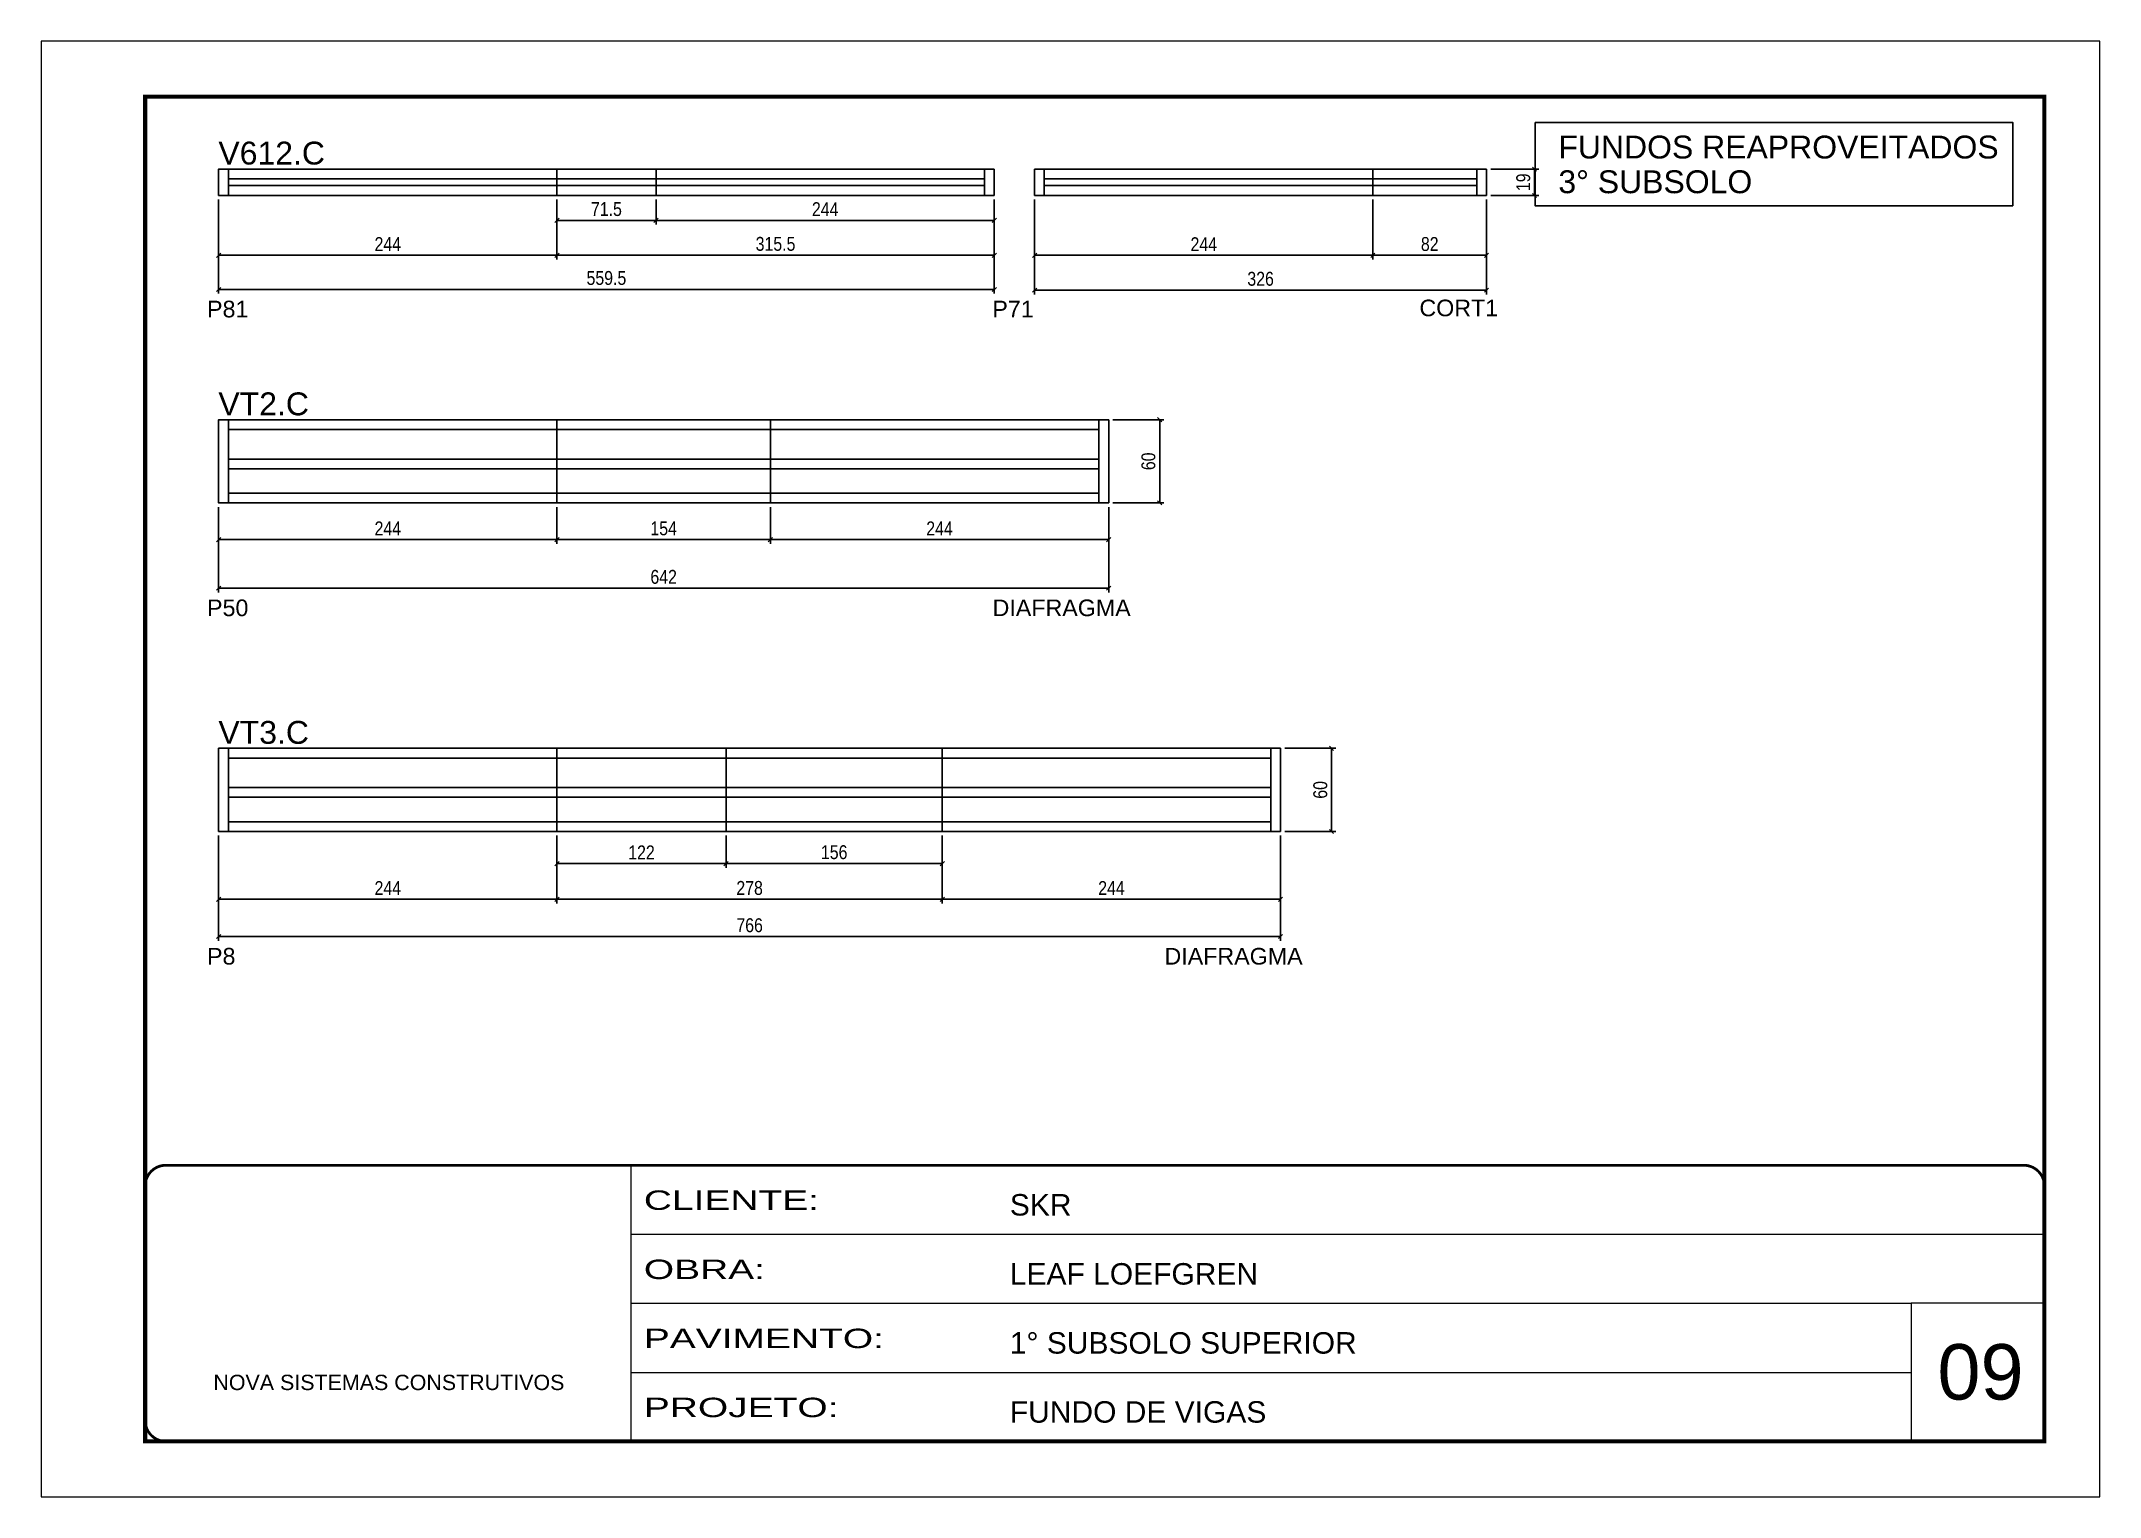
# Model space of a CAD drawing. Extents: x 1959 to 8212, y 239 to 4735.
# Drawn here: x 1959 to 3444, y 1388 to 2438 of the extents above; entities that cross this region are included whole.
import ezdxf

# ---------------------------------------------------------------- set-up
doc = ezdxf.new("R2010")
doc.units = 0
doc.linetypes.add('CONTINUO', pattern=[0])
doc.linetypes.add('DASHED', pattern=[0.75, 0.5, -0.25])
for name, color, linetype in [('5', 5, 'Continuous'), ('COTA', 241, 'Continuous'), ('NOMENCLATURA', 7, 'Continuous'), ('Painéis', 200, 'Continuous'), ('SARR_2.2x7', 40, 'Continuous')]:
    doc.layers.add(name, color=color, linetype=linetype)
for name, color, linetype, lineweight in [('CARIMBO', 255, 'Continuous', 9), ('Folhas', 255, 'Continuous', 9), ('SARRAFO DE PRESSAO', 251, 'DASHED', 9)]:
    doc.layers.add(name, color=color, linetype=linetype, lineweight=lineweight)
doc.styles.add('ARIAL', font='arial.ttf')
doc.styles.add('COTA TECNICA', font='techl___.ttf', dxfattribs={"height": 10})
doc.styles.add('COTA TECNICA-50', font='techl___.ttf', dxfattribs={"height": 10})
doc.styles.get("Standard").update_dxf_attribs({"font": 'arial.ttf'})
doc.styles.add('Tecnologia', font='')
doc.styles.get('Tecnologia').set_extended_font_data('Forgotten Futurist')
doc.dimstyles.new('COTA PAINEL-50', dxfattribs={"dimtxt": 10, "dimasz": 3, "dimexe": 3, "dimexo": 3, "dimgap": 3, "dimtad": 1, "dimdec": 1, "dimzin": 12, "dimdsep": 46, "dimtxsty": 'COTA TECNICA-50', "dimblk1": 'OBLIQUE', "dimblk2": 'OBLIQUE', "dimsah": 1, "dimcen": 0.9, "dimclrd": 4, "dimclre": 4, "dimclrt": 240, "dimadec": 1, "dimazin": 3, "dimtfac": 1, "dimtdec": 1, "dimtmove": 0, "dimatfit": 3, "dimfxl": 1, "dimtolj": 1, "dimtzin": 12, "dimarcsym": 0})
doc.dimstyles.new('PAINEL', dxfattribs={"dimtxt": 10, "dimasz": 3, "dimexe": 3, "dimexo": 3, "dimgap": 3, "dimtad": 1, "dimdec": 1, "dimzin": 12, "dimdsep": 46, "dimtxsty": 'COTA TECNICA', "dimblk1": 'OBLIQUE', "dimblk2": 'OBLIQUE', "dimsah": 1, "dimcen": 0.9, "dimclrd": 4, "dimclre": 4, "dimclrt": 240, "dimadec": 1, "dimazin": 3, "dimtfac": 1, "dimtdec": 1, "dimtmove": 0, "dimatfit": 3, "dimfxl": 1, "dimtolj": 1, "dimtzin": 12, "dimarcsym": 0})

msp = doc.modelspace()

# ---------------------------------------------------------------- texts
at = {"layer": '5', "linetype": 'Continuous'}
for s, p in [('P81', (2078.42, 2238.85)), ('P71', (2644.89, 2238.85)), ('CORT1', (2952.96, 2239.64)), ('P50', (2078.42, 2023.32)), ('DIAFRAGMA', (2645.06, 2023.32)), ('P8', (2078.42, 1772.01)), ('DIAFRAGMA', (2769.06, 1772.01))]:
    msp.add_text(s, height=12, rotation=359.99996, dxfattribs=at).set_placement(p)
at = {"layer": 'CARIMBO', "style": 'ARIAL'}
msp.add_text('09', height=40, dxfattribs=at).set_placement((3326.63, 1458.21))
at = {"layer": 'NOMENCLATURA', "linetype": 'Continuous'}
for s, p in [('V612.C', (2086.6, 2349.09)), ('FUNDOS REAPROVEITADOS', (3053.19, 2353.44)), ('3° SUBSOLO', (3053.19, 2328.41)), ('VT2.C', (2086.6, 2168.21)), ('VT3.C', (2086.6, 1931.23))]:
    msp.add_text(s, height=16.5, dxfattribs=at).set_placement(p)

# ---------------------------------------------------------------- blocks, each defined once
blk = doc.blocks.new('9999999999')
at = {"color": 30, "linetype": 'CONTINUO'}
for p, q in [((98564.6, 34230.2), (98564.6, 34429.4)), ((98564.6, 34379.6), (99584, 34379.6)), ((98564.6, 34329.8), (99488, 34329.8)), ((99584, 34329.8), (99488, 34329.8)), ((99488, 34329.8), (99488, 34230.2)), ((98564.6, 34280), (99488, 34280))]:
    blk.add_line(p, q, dxfattribs=at)
at = {"color": 30, "linetype": 'CONTINUO', "const_width": 2}
blk.add_lwpolyline([(99584, 34230.2), (99584, 34414.4, 0.414214), (99569, 34429.4), (98229, 34429.4, 0.414214), (98214, 34414.4), (98214, 34245.2, 0.414214), (98229, 34230.2), (99584, 34230.2)], format="xyb", dxfattribs=at)
at = {"layer": 'Folhas'}
blk.add_lwpolyline([(98139, 34190.2), (99624, 34190.2), (99624, 35240.2), (98139, 35240.2)], close=True, dxfattribs=at)
at = {"layer": 'Folhas', "color": 30, "const_width": 3}
blk.add_lwpolyline([(98214, 34230.2), (99584, 34230.2), (99584, 35200.2), (98214, 35200.2)], close=True, dxfattribs=at)
at = {"color": 7, "linetype": 'Continuous', "ltscale": 5, "style": 'ARIAL'}
for s, height, p in [('SKR', 15.48, (98837.7, 34393.1)), ('LEAF LOEFGREN', 15.483, (98837.7, 34343.3)), ('1° SUBSOLO SUPERIOR', 15.483, (98837.7, 34293.5)), ('NOVA SISTEMAS CONSTRUTIVOS', 11.059, (98263.2, 34267.2)), ('FUNDO DE VIGAS', 15.483, (98837.7, 34243.7))]:
    blk.add_text(s, height=height, dxfattribs=at).set_placement(p)
at = {"layer": 'Folhas', "color": 7, "style": 'Tecnologia', "width": 1.5}
for s, p in [('CLIENTE:', (98573.7, 34397.2)), ('OBRA:', (98573.7, 34347.3)), ('PAVIMENTO:', (98573.7, 34297.5)), ('PROJETO:', (98573.7, 34247.7))]:
    blk.add_text(s, height=14, dxfattribs=at).set_placement(p)
blk = doc.blocks.new('_Oblique')
at = {"color": 0, "linetype": 'ByBlock', "lineweight": -2}
blk.add_line((-0.5, -0.5), (0.5, 0.5), dxfattribs=at)
blk = doc.blocks.new('*D328')
at = {"layer": 'COTA', "color": 4, "linetype": 'ByBlock', "lineweight": -2, "transparency": 16777216}
for p, q in [((2086.8, 2323.8), (2086.8, 2280.6)), ((2330.8, 2323.8), (2330.8, 2280.6)), ((2086.8, 2283.6), (2330.8, 2283.6))]:
    blk.add_line(p, q, dxfattribs=at)
at = {"layer": 'Defpoints', "color": 0, "linetype": 'ByBlock', "transparency": 16777216}
for p in [(2086.8, 2326.8), (2330.8, 2326.8), (2330.8, 2283.6)]:
    blk.add_point(p, dxfattribs=at)
at = {"layer": 'COTA', "color": 4, "linetype": 'ByBlock', "lineweight": -2, "transparency": 16777216, "xscale": 3, "yscale": 3, "zscale": 3, "rotation": 180}
blk.add_blockref('_Oblique', (2086.8, 2283.6), dxfattribs=at)
at = {"layer": 'COTA', "color": 4, "linetype": 'ByBlock', "lineweight": -2, "transparency": 16777216, "xscale": 3, "yscale": 3, "zscale": 3}
blk.add_blockref('_Oblique', (2330.8, 2283.6), dxfattribs=at)
at = {"layer": 'COTA', "color": 240, "linetype": 'ByBlock', "transparency": 16777216, "insert": (2208.8, 2291.7), "char_height": 10, "attachment_point": 5, "style": 'COTA TECNICA-50'}
blk.add_mtext('\\A1;244', dxfattribs=at)
blk = doc.blocks.new('*D329')
at = {"layer": 'COTA', "color": 4, "linetype": 'ByBlock', "lineweight": -2, "transparency": 16777216}
for p, q in [((2330.8, 2323.8), (2330.8, 2280.6)), ((2646.3, 2323.8), (2646.3, 2280.6)), ((2330.8, 2283.6), (2646.3, 2283.6))]:
    blk.add_line(p, q, dxfattribs=at)
at = {"layer": 'Defpoints', "color": 0, "linetype": 'ByBlock', "transparency": 16777216}
for p in [(2330.8, 2326.8), (2646.3, 2326.8), (2646.3, 2283.6)]:
    blk.add_point(p, dxfattribs=at)
at = {"layer": 'COTA', "color": 4, "linetype": 'ByBlock', "lineweight": -2, "transparency": 16777216, "xscale": 3, "yscale": 3, "zscale": 3, "rotation": 180}
blk.add_blockref('_Oblique', (2330.8, 2283.6), dxfattribs=at)
at = {"layer": 'COTA', "color": 4, "linetype": 'ByBlock', "lineweight": -2, "transparency": 16777216, "xscale": 3, "yscale": 3, "zscale": 3}
blk.add_blockref('_Oblique', (2646.3, 2283.6), dxfattribs=at)
at = {"layer": 'COTA', "color": 240, "linetype": 'ByBlock', "transparency": 16777216, "insert": (2488.5, 2291.8), "char_height": 10, "attachment_point": 5, "style": 'COTA TECNICA-50'}
blk.add_mtext('\\A1;315.5', dxfattribs=at)
blk = doc.blocks.new('*D330')
at = {"layer": 'COTA', "color": 4, "lineweight": -2, "transparency": 16777216}
for p, q in [((2086.8, 2323.8), (2086.8, 2256)), ((2646.3, 2323.8), (2646.3, 2256)), ((2086.8, 2259), (2646.3, 2259))]:
    blk.add_line(p, q, dxfattribs=at)
at = {"layer": 'Defpoints', "color": 0, "transparency": 16777216}
for p in [(2086.8, 2326.8), (2646.3, 2326.8), (2646.3, 2259)]:
    blk.add_point(p, dxfattribs=at)
at = {"layer": 'COTA', "color": 4, "lineweight": -2, "transparency": 16777216, "xscale": 3, "yscale": 3, "zscale": 3, "rotation": 180}
blk.add_blockref('_Oblique', (2086.8, 2259), dxfattribs=at)
at = {"layer": 'COTA', "color": 4, "lineweight": -2, "transparency": 16777216, "xscale": 3, "yscale": 3, "zscale": 3}
blk.add_blockref('_Oblique', (2646.3, 2259), dxfattribs=at)
at = {"layer": 'COTA', "color": 240, "transparency": 16777216, "insert": (2366.5, 2267.2), "char_height": 10, "attachment_point": 5, "style": 'COTA TECNICA'}
blk.add_mtext('\\A1;559.5', dxfattribs=at)
blk = doc.blocks.new('*D331')
at = {"layer": 'Defpoints', "color": 0, "transparency": 16777216}
for p in [(2330.8, 2326.8), (2402.3, 2326.8), (2402.3, 2308.8)]:
    blk.add_point(p, dxfattribs=at)
at = {"layer": 'Painéis', "color": 4, "lineweight": -2, "transparency": 16777216}
for p, q in [((2330.8, 2323.8), (2330.8, 2305.8)), ((2402.3, 2323.8), (2402.3, 2305.8)), ((2330.8, 2308.8), (2402.3, 2308.8))]:
    blk.add_line(p, q, dxfattribs=at)
at = {"layer": 'Painéis', "color": 4, "lineweight": -2, "transparency": 16777216, "xscale": 3, "yscale": 3, "zscale": 3, "rotation": 180}
blk.add_blockref('_Oblique', (2330.8, 2308.8), dxfattribs=at)
at = {"layer": 'Painéis', "color": 4, "lineweight": -2, "transparency": 16777216, "xscale": 3, "yscale": 3, "zscale": 3}
blk.add_blockref('_Oblique', (2402.3, 2308.8), dxfattribs=at)
at = {"layer": 'Painéis', "color": 240, "transparency": 16777216, "insert": (2366.5, 2316.9), "char_height": 10, "attachment_point": 5, "style": 'COTA TECNICA'}
blk.add_mtext('\\A1;71.5', dxfattribs=at)
blk = doc.blocks.new('*D333')
at = {"layer": 'Defpoints', "color": 0, "transparency": 16777216}
for p in [(2402.3, 2326.8), (2646.3, 2326.8), (2646.3, 2308.8)]:
    blk.add_point(p, dxfattribs=at)
at = {"layer": 'Painéis', "color": 4, "lineweight": -2, "transparency": 16777216}
for p, q in [((2402.3, 2323.8), (2402.3, 2305.8)), ((2646.3, 2323.8), (2646.3, 2305.8)), ((2402.3, 2308.8), (2646.3, 2308.8))]:
    blk.add_line(p, q, dxfattribs=at)
at = {"layer": 'Painéis', "color": 4, "lineweight": -2, "transparency": 16777216, "xscale": 3, "yscale": 3, "zscale": 3, "rotation": 180}
blk.add_blockref('_Oblique', (2402.3, 2308.8), dxfattribs=at)
at = {"layer": 'Painéis', "color": 4, "lineweight": -2, "transparency": 16777216, "xscale": 3, "yscale": 3, "zscale": 3}
blk.add_blockref('_Oblique', (2646.3, 2308.8), dxfattribs=at)
at = {"layer": 'Painéis', "color": 240, "transparency": 16777216, "insert": (2524.3, 2316.9), "char_height": 10, "attachment_point": 5, "style": 'COTA TECNICA'}
blk.add_mtext('\\A1;244', dxfattribs=at)
blk = doc.blocks.new('*D334')
at = {"layer": 'COTA', "color": 4, "lineweight": -2, "transparency": 16777216}
for p, q in [((2675.4, 2323.8), (2675.4, 2255.4)), ((3001.4, 2323.8), (3001.4, 2255.4)), ((2675.4, 2258.4), (3001.4, 2258.4))]:
    blk.add_line(p, q, dxfattribs=at)
at = {"layer": 'Defpoints', "color": 0, "transparency": 16777216}
for p in [(2675.4, 2326.8), (3001.4, 2326.8), (3001.4, 2258.4)]:
    blk.add_point(p, dxfattribs=at)
at = {"layer": 'COTA', "color": 4, "lineweight": -2, "transparency": 16777216, "xscale": 3, "yscale": 3, "zscale": 3, "rotation": 180}
blk.add_blockref('_Oblique', (2675.4, 2258.4), dxfattribs=at)
at = {"layer": 'COTA', "color": 4, "lineweight": -2, "transparency": 16777216, "xscale": 3, "yscale": 3, "zscale": 3}
blk.add_blockref('_Oblique', (3001.4, 2258.4), dxfattribs=at)
at = {"layer": 'COTA', "color": 240, "transparency": 16777216, "insert": (2838.4, 2266.6), "char_height": 10, "attachment_point": 5, "style": 'COTA TECNICA'}
blk.add_mtext('\\A1;326', dxfattribs=at)
blk = doc.blocks.new('*D335')
at = {"layer": 'COTA', "color": 4, "lineweight": -2, "transparency": 16777216}
for p, q in [((3004.4, 2345.8), (3039, 2345.8)), ((3036, 2326.8), (3036, 2345.8)), ((3004.4, 2326.8), (3039, 2326.8))]:
    blk.add_line(p, q, dxfattribs=at)
at = {"layer": 'Defpoints', "color": 0, "transparency": 16777216}
for p in [(3001.4, 2345.8), (3036, 2345.8), (3001.4, 2326.8)]:
    blk.add_point(p, dxfattribs=at)
at = {"layer": 'COTA', "color": 4, "lineweight": -2, "transparency": 16777216, "xscale": 3, "yscale": 3, "zscale": 3}
for p, rotation in [((3036, 2345.8), 90), ((3036, 2326.8), 270)]:
    blk.add_blockref('_Oblique', p, dxfattribs=dict(at, rotation=rotation))
at = {"layer": 'COTA', "color": 240, "transparency": 16777216, "insert": (3027.9, 2336.3), "char_height": 10, "attachment_point": 5, "rotation": 90, "style": 'COTA TECNICA'}
blk.add_mtext('\\A1;19', dxfattribs=at)
blk = doc.blocks.new('*D336')
at = {"layer": 'COTA', "color": 4, "lineweight": -2, "transparency": 16777216}
for p, q in [((2675.4, 2323.8), (2675.4, 2280.6)), ((2919.4, 2323.8), (2919.4, 2280.6)), ((2675.4, 2283.6), (2919.4, 2283.6))]:
    blk.add_line(p, q, dxfattribs=at)
at = {"layer": 'Defpoints', "color": 0, "transparency": 16777216}
for p in [(2675.4, 2326.8), (2919.4, 2326.8), (2919.4, 2283.6)]:
    blk.add_point(p, dxfattribs=at)
at = {"layer": 'COTA', "color": 4, "lineweight": -2, "transparency": 16777216, "xscale": 3, "yscale": 3, "zscale": 3, "rotation": 180}
blk.add_blockref('_Oblique', (2675.4, 2283.6), dxfattribs=at)
at = {"layer": 'COTA', "color": 4, "lineweight": -2, "transparency": 16777216, "xscale": 3, "yscale": 3, "zscale": 3}
blk.add_blockref('_Oblique', (2919.4, 2283.6), dxfattribs=at)
at = {"layer": 'COTA', "color": 240, "transparency": 16777216, "insert": (2797.4, 2291.6), "char_height": 10, "attachment_point": 5, "style": 'COTA TECNICA'}
blk.add_mtext('\\A1;244', dxfattribs=at)
blk = doc.blocks.new('*D337')
at = {"layer": 'COTA', "color": 4, "lineweight": -2, "transparency": 16777216}
for p, q in [((2919.4, 2323.8), (2919.4, 2280.6)), ((3001.4, 2323.8), (3001.4, 2280.6)), ((2919.4, 2283.6), (3001.4, 2283.6))]:
    blk.add_line(p, q, dxfattribs=at)
at = {"layer": 'Defpoints', "color": 0, "transparency": 16777216}
for p in [(2919.4, 2326.8), (3001.4, 2326.8), (3001.4, 2283.6)]:
    blk.add_point(p, dxfattribs=at)
at = {"layer": 'COTA', "color": 4, "lineweight": -2, "transparency": 16777216, "xscale": 3, "yscale": 3, "zscale": 3, "rotation": 180}
blk.add_blockref('_Oblique', (2919.4, 2283.6), dxfattribs=at)
at = {"layer": 'COTA', "color": 4, "lineweight": -2, "transparency": 16777216, "xscale": 3, "yscale": 3, "zscale": 3}
blk.add_blockref('_Oblique', (3001.4, 2283.6), dxfattribs=at)
at = {"layer": 'COTA', "color": 240, "transparency": 16777216, "insert": (2960.4, 2291.7), "char_height": 10, "attachment_point": 5, "style": 'COTA TECNICA'}
blk.add_mtext('\\A1;82', dxfattribs=at)
blk = doc.blocks.new('*D338')
at = {"layer": 'COTA', "color": 4, "linetype": 'ByBlock', "lineweight": -2, "transparency": 16777216}
for p, q in [((2086.8, 2102), (2086.8, 2075.5)), ((2330.8, 2102), (2330.8, 2075.5)), ((2086.8, 2078.5), (2330.8, 2078.5))]:
    blk.add_line(p, q, dxfattribs=at)
at = {"layer": 'Defpoints', "color": 0, "linetype": 'ByBlock', "transparency": 16777216}
for p in [(2086.8, 2105), (2330.8, 2105), (2330.8, 2078.5)]:
    blk.add_point(p, dxfattribs=at)
at = {"layer": 'COTA', "color": 4, "linetype": 'ByBlock', "lineweight": -2, "transparency": 16777216, "xscale": 3, "yscale": 3, "zscale": 3, "rotation": 180}
blk.add_blockref('_Oblique', (2086.8, 2078.5), dxfattribs=at)
at = {"layer": 'COTA', "color": 4, "linetype": 'ByBlock', "lineweight": -2, "transparency": 16777216, "xscale": 3, "yscale": 3, "zscale": 3}
blk.add_blockref('_Oblique', (2330.8, 2078.5), dxfattribs=at)
at = {"layer": 'COTA', "color": 240, "linetype": 'ByBlock', "transparency": 16777216, "insert": (2208.8, 2086.6), "char_height": 10, "attachment_point": 5, "style": 'COTA TECNICA-50'}
blk.add_mtext('\\A1;244', dxfattribs=at)
blk = doc.blocks.new('*D340')
at = {"layer": 'COTA', "color": 4, "lineweight": -2, "transparency": 16777216}
for p, q in [((2086.8, 2102), (2086.8, 2040.5)), ((2728.8, 2102), (2728.8, 2040.5)), ((2086.8, 2043.5), (2728.8, 2043.5))]:
    blk.add_line(p, q, dxfattribs=at)
at = {"layer": 'Defpoints', "color": 0, "transparency": 16777216}
for p in [(2086.8, 2105), (2728.8, 2105), (2728.8, 2043.5)]:
    blk.add_point(p, dxfattribs=at)
at = {"layer": 'COTA', "color": 4, "lineweight": -2, "transparency": 16777216, "xscale": 3, "yscale": 3, "zscale": 3, "rotation": 180}
blk.add_blockref('_Oblique', (2086.8, 2043.5), dxfattribs=at)
at = {"layer": 'COTA', "color": 4, "lineweight": -2, "transparency": 16777216, "xscale": 3, "yscale": 3, "zscale": 3}
blk.add_blockref('_Oblique', (2728.8, 2043.5), dxfattribs=at)
at = {"layer": 'COTA', "color": 240, "transparency": 16777216, "insert": (2407.8, 2051.6), "char_height": 10, "attachment_point": 5, "style": 'COTA TECNICA'}
blk.add_mtext('\\A1;642', dxfattribs=at)
blk = doc.blocks.new('*D341')
at = {"layer": 'Defpoints', "color": 0, "transparency": 16777216}
for p in [(2330.8, 2105), (2484.8, 2105), (2484.8, 2078.5)]:
    blk.add_point(p, dxfattribs=at)
at = {"layer": 'Painéis', "color": 4, "lineweight": -2, "transparency": 16777216}
for p, q in [((2330.8, 2102), (2330.8, 2075.5)), ((2484.8, 2102), (2484.8, 2075.5)), ((2330.8, 2078.5), (2484.8, 2078.5))]:
    blk.add_line(p, q, dxfattribs=at)
at = {"layer": 'Painéis', "color": 4, "lineweight": -2, "transparency": 16777216, "xscale": 3, "yscale": 3, "zscale": 3, "rotation": 180}
blk.add_blockref('_Oblique', (2330.8, 2078.5), dxfattribs=at)
at = {"layer": 'Painéis', "color": 4, "lineweight": -2, "transparency": 16777216, "xscale": 3, "yscale": 3, "zscale": 3}
blk.add_blockref('_Oblique', (2484.8, 2078.5), dxfattribs=at)
at = {"layer": 'Painéis', "color": 240, "transparency": 16777216, "insert": (2407.8, 2086.6), "char_height": 10, "attachment_point": 5, "style": 'COTA TECNICA'}
blk.add_mtext('\\A1;154', dxfattribs=at)
blk = doc.blocks.new('*D342')
at = {"layer": 'Defpoints', "color": 0, "transparency": 16777216}
for p in [(2484.8, 2105), (2728.8, 2105), (2728.8, 2078.5)]:
    blk.add_point(p, dxfattribs=at)
at = {"layer": 'Painéis', "color": 4, "lineweight": -2, "transparency": 16777216}
for p, q in [((2484.8, 2102), (2484.8, 2075.5)), ((2728.8, 2102), (2728.8, 2075.5)), ((2484.8, 2078.5), (2728.8, 2078.5))]:
    blk.add_line(p, q, dxfattribs=at)
at = {"layer": 'Painéis', "color": 4, "lineweight": -2, "transparency": 16777216, "xscale": 3, "yscale": 3, "zscale": 3, "rotation": 180}
blk.add_blockref('_Oblique', (2484.8, 2078.5), dxfattribs=at)
at = {"layer": 'Painéis', "color": 4, "lineweight": -2, "transparency": 16777216, "xscale": 3, "yscale": 3, "zscale": 3}
blk.add_blockref('_Oblique', (2728.8, 2078.5), dxfattribs=at)
at = {"layer": 'Painéis', "color": 240, "transparency": 16777216, "insert": (2606.8, 2086.6), "char_height": 10, "attachment_point": 5, "style": 'COTA TECNICA'}
blk.add_mtext('\\A1;244', dxfattribs=at)
blk = doc.blocks.new('*D343')
at = {"layer": 'COTA', "color": 4, "lineweight": -2, "transparency": 16777216}
for p, q in [((2731.8, 2165), (2768.6, 2165)), ((2765.6, 2165), (2765.6, 2105)), ((2731.8, 2105), (2768.6, 2105))]:
    blk.add_line(p, q, dxfattribs=at)
at = {"layer": 'Defpoints', "color": 0, "transparency": 16777216}
for p in [(2728.8, 2165), (2728.8, 2105), (2765.6, 2105)]:
    blk.add_point(p, dxfattribs=at)
at = {"layer": 'COTA', "color": 4, "lineweight": -2, "transparency": 16777216, "xscale": 3, "yscale": 3, "zscale": 3}
for p, rotation in [((2765.6, 2165), 90), ((2765.6, 2105), 270)]:
    blk.add_blockref('_Oblique', p, dxfattribs=dict(at, rotation=rotation))
at = {"layer": 'COTA', "color": 240, "transparency": 16777216, "insert": (2757.5, 2135), "char_height": 10, "attachment_point": 5, "rotation": 90, "style": 'COTA TECNICA'}
blk.add_mtext('\\A1;60', dxfattribs=at)
blk = doc.blocks.new('*D344')
at = {"layer": 'COTA', "color": 4, "linetype": 'ByBlock', "lineweight": -2, "transparency": 16777216}
for p, q in [((2086.8, 1865), (2086.8, 1816.1)), ((2330.8, 1865), (2330.8, 1816.1)), ((2086.8, 1819.1), (2330.8, 1819.1))]:
    blk.add_line(p, q, dxfattribs=at)
at = {"layer": 'Defpoints', "color": 0, "linetype": 'ByBlock', "transparency": 16777216}
for p in [(2086.8, 1868), (2330.8, 1868), (2330.8, 1819.1)]:
    blk.add_point(p, dxfattribs=at)
at = {"layer": 'COTA', "color": 4, "linetype": 'ByBlock', "lineweight": -2, "transparency": 16777216, "xscale": 3, "yscale": 3, "zscale": 3, "rotation": 180}
blk.add_blockref('_Oblique', (2086.8, 1819.1), dxfattribs=at)
at = {"layer": 'COTA', "color": 4, "linetype": 'ByBlock', "lineweight": -2, "transparency": 16777216, "xscale": 3, "yscale": 3, "zscale": 3}
blk.add_blockref('_Oblique', (2330.8, 1819.1), dxfattribs=at)
at = {"layer": 'COTA', "color": 240, "linetype": 'ByBlock', "transparency": 16777216, "insert": (2208.8, 1827.2), "char_height": 10, "attachment_point": 5, "style": 'COTA TECNICA-50'}
blk.add_mtext('\\A1;244', dxfattribs=at)
blk = doc.blocks.new('*D345')
at = {"layer": 'COTA', "color": 4, "lineweight": -2, "transparency": 16777216}
for p, q in [((2086.8, 1865), (2086.8, 1789.2)), ((2852.8, 1865), (2852.8, 1789.2)), ((2086.8, 1792.2), (2852.8, 1792.2))]:
    blk.add_line(p, q, dxfattribs=at)
at = {"layer": 'Defpoints', "color": 0, "transparency": 16777216}
for p in [(2086.8, 1868), (2852.8, 1868), (2852.8, 1792.2)]:
    blk.add_point(p, dxfattribs=at)
at = {"layer": 'COTA', "color": 4, "lineweight": -2, "transparency": 16777216, "xscale": 3, "yscale": 3, "zscale": 3, "rotation": 180}
blk.add_blockref('_Oblique', (2086.8, 1792.2), dxfattribs=at)
at = {"layer": 'COTA', "color": 4, "lineweight": -2, "transparency": 16777216, "xscale": 3, "yscale": 3, "zscale": 3}
blk.add_blockref('_Oblique', (2852.8, 1792.2), dxfattribs=at)
at = {"layer": 'COTA', "color": 240, "transparency": 16777216, "insert": (2469.8, 1800.3), "char_height": 10, "attachment_point": 5, "style": 'COTA TECNICA'}
blk.add_mtext('\\A1;766', dxfattribs=at)
blk = doc.blocks.new('*D346')
at = {"layer": 'Defpoints', "color": 0, "transparency": 16777216}
for p in [(2330.8, 1868), (2608.8, 1868), (2608.8, 1819.1)]:
    blk.add_point(p, dxfattribs=at)
at = {"layer": 'Painéis', "color": 4, "lineweight": -2, "transparency": 16777216}
for p, q in [((2330.8, 1865), (2330.8, 1816.1)), ((2608.8, 1865), (2608.8, 1816.1)), ((2330.8, 1819.1), (2608.8, 1819.1))]:
    blk.add_line(p, q, dxfattribs=at)
at = {"layer": 'Painéis', "color": 4, "lineweight": -2, "transparency": 16777216, "xscale": 3, "yscale": 3, "zscale": 3, "rotation": 180}
blk.add_blockref('_Oblique', (2330.8, 1819.1), dxfattribs=at)
at = {"layer": 'Painéis', "color": 4, "lineweight": -2, "transparency": 16777216, "xscale": 3, "yscale": 3, "zscale": 3}
blk.add_blockref('_Oblique', (2608.8, 1819.1), dxfattribs=at)
at = {"layer": 'Painéis', "color": 240, "transparency": 16777216, "insert": (2469.8, 1827.2), "char_height": 10, "attachment_point": 5, "style": 'COTA TECNICA'}
blk.add_mtext('\\A1;278', dxfattribs=at)
blk = doc.blocks.new('*D347')
at = {"layer": 'Defpoints', "color": 0, "transparency": 16777216}
for p in [(2608.8, 1868), (2852.8, 1868), (2852.8, 1819.1)]:
    blk.add_point(p, dxfattribs=at)
at = {"layer": 'Painéis', "color": 4, "lineweight": -2, "transparency": 16777216}
for p, q in [((2608.8, 1865), (2608.8, 1816.1)), ((2852.8, 1865), (2852.8, 1816.1)), ((2608.8, 1819.1), (2852.8, 1819.1))]:
    blk.add_line(p, q, dxfattribs=at)
at = {"layer": 'Painéis', "color": 4, "lineweight": -2, "transparency": 16777216, "xscale": 3, "yscale": 3, "zscale": 3, "rotation": 180}
blk.add_blockref('_Oblique', (2608.8, 1819.1), dxfattribs=at)
at = {"layer": 'Painéis', "color": 4, "lineweight": -2, "transparency": 16777216, "xscale": 3, "yscale": 3, "zscale": 3}
blk.add_blockref('_Oblique', (2852.8, 1819.1), dxfattribs=at)
at = {"layer": 'Painéis', "color": 240, "transparency": 16777216, "insert": (2730.8, 1827.2), "char_height": 10, "attachment_point": 5, "style": 'COTA TECNICA'}
blk.add_mtext('\\A1;244', dxfattribs=at)
blk = doc.blocks.new('*D348')
at = {"layer": 'COTA', "color": 4, "lineweight": -2, "transparency": 16777216}
for p, q in [((2855.8, 1928), (2892.6, 1928)), ((2889.6, 1928), (2889.6, 1868)), ((2855.8, 1868), (2892.6, 1868))]:
    blk.add_line(p, q, dxfattribs=at)
at = {"layer": 'Defpoints', "color": 0, "transparency": 16777216}
for p in [(2852.8, 1928), (2852.8, 1868), (2889.6, 1868)]:
    blk.add_point(p, dxfattribs=at)
at = {"layer": 'COTA', "color": 4, "lineweight": -2, "transparency": 16777216, "xscale": 3, "yscale": 3, "zscale": 3}
for p, rotation in [((2889.6, 1928), 90), ((2889.6, 1868), 270)]:
    blk.add_blockref('_Oblique', p, dxfattribs=dict(at, rotation=rotation))
at = {"layer": 'COTA', "color": 240, "transparency": 16777216, "insert": (2881.5, 1898), "char_height": 10, "attachment_point": 5, "rotation": 90, "style": 'COTA TECNICA'}
blk.add_mtext('\\A1;60', dxfattribs=at)
blk = doc.blocks.new('*D349')
at = {"layer": 'COTA', "color": 4, "lineweight": -2, "transparency": 16777216}
for p, q in [((2330.8, 1865), (2330.8, 1841.8)), ((2452.8, 1865), (2452.8, 1841.8)), ((2330.8, 1844.8), (2452.8, 1844.8))]:
    blk.add_line(p, q, dxfattribs=at)
at = {"layer": 'Defpoints', "color": 0, "transparency": 16777216}
for p in [(2330.8, 1868), (2452.8, 1868), (2452.8, 1844.8)]:
    blk.add_point(p, dxfattribs=at)
at = {"layer": 'COTA', "color": 4, "lineweight": -2, "transparency": 16777216, "xscale": 3, "yscale": 3, "zscale": 3, "rotation": 180}
blk.add_blockref('_Oblique', (2330.8, 1844.8), dxfattribs=at)
at = {"layer": 'COTA', "color": 4, "lineweight": -2, "transparency": 16777216, "xscale": 3, "yscale": 3, "zscale": 3}
blk.add_blockref('_Oblique', (2452.8, 1844.8), dxfattribs=at)
at = {"layer": 'COTA', "color": 240, "transparency": 16777216, "insert": (2391.8, 1852.9), "char_height": 10, "attachment_point": 5, "style": 'COTA TECNICA'}
blk.add_mtext('\\A1;122', dxfattribs=at)
blk = doc.blocks.new('*D350')
at = {"layer": 'COTA', "color": 4, "lineweight": -2, "transparency": 16777216}
for p, q in [((2452.8, 1865), (2452.8, 1841.8)), ((2608.8, 1865), (2608.8, 1841.8)), ((2452.8, 1844.8), (2608.8, 1844.8))]:
    blk.add_line(p, q, dxfattribs=at)
at = {"layer": 'Defpoints', "color": 0, "transparency": 16777216}
for p in [(2452.8, 1868), (2608.8, 1868), (2608.8, 1844.8)]:
    blk.add_point(p, dxfattribs=at)
at = {"layer": 'COTA', "color": 4, "lineweight": -2, "transparency": 16777216, "xscale": 3, "yscale": 3, "zscale": 3, "rotation": 180}
blk.add_blockref('_Oblique', (2452.8, 1844.8), dxfattribs=at)
at = {"layer": 'COTA', "color": 4, "lineweight": -2, "transparency": 16777216, "xscale": 3, "yscale": 3, "zscale": 3}
blk.add_blockref('_Oblique', (2608.8, 1844.8), dxfattribs=at)
at = {"layer": 'COTA', "color": 240, "transparency": 16777216, "insert": (2530.8, 1853), "char_height": 10, "attachment_point": 5, "style": 'COTA TECNICA'}
blk.add_mtext('\\A1;156', dxfattribs=at)

# ---------------------------------------------------------------- dimensions: what is measured, and where the dimension line sits
at = {"layer": 'COTA'}
for base, p1, p2, picture, middle in [((3035.98, 2345.85), (3001.35, 2326.85), (3001.35, 2345.85), '*D335', (3027.89, 2336.35)), ((2765.61, 2104.97), (2728.8, 2164.97), (2728.8, 2104.97), '*D343', (2757.5, 2134.97)), ((2889.61, 1867.99), (2852.8, 1927.99), (2852.8, 1867.99), '*D348', (2881.5, 1897.99))]:
    dim = msp.add_linear_dim(base=base, p1=p1, p2=p2, angle=90, dimstyle='PAINEL', dxfattribs=at)
    dim.commit()
    dim.dimension.update_dxf_attribs({"geometry": picture, "text_midpoint": middle})
at = {"layer": 'COTA', "color": 1, "linetype": 'ByBlock'}
for base, p1, p2, picture, middle in [((2330.8, 2283.63), (2086.8, 2326.85), (2330.8, 2326.85), '*D328', (2208.8, 2291.7)), ((2646.3, 2283.63), (2330.8, 2326.85), (2646.3, 2326.85), '*D329', (2488.55, 2291.85)), ((2330.8, 2078.54), (2086.8, 2104.97), (2330.8, 2104.97), '*D338', (2208.8, 2086.61)), ((2330.8, 1819.14), (2086.8, 1867.99), (2330.8, 1867.99), '*D344', (2208.8, 1827.21))]:
    dim = msp.add_linear_dim(base=base, p1=p1, p2=p2, dimstyle='COTA PAINEL-50', override={"dimarcsym": 1}, dxfattribs=at)
    dim.commit()
    dim.dimension.update_dxf_attribs({"geometry": picture, "text_midpoint": middle})
at = {"layer": 'COTA'}
for base, p1, p2, picture, middle in [((2646.3, 2259.05), (2086.8, 2326.85), (2646.3, 2326.85), '*D330', (2366.55, 2267.19)), ((3001.35, 2258.42), (2675.35, 2326.85), (3001.35, 2326.85), '*D334', (2838.35, 2266.64)), ((2919.35, 2283.56), (2675.35, 2326.85), (2919.35, 2326.85), '*D336', (2797.35, 2291.63)), ((2728.8, 2043.52), (2086.8, 2104.97), (2728.8, 2104.97), '*D340', (2407.8, 2051.62)), ((2852.8, 1792.21), (2086.8, 1867.99), (2852.8, 1867.99), '*D345', (2469.8, 1800.32)), ((2452.8, 1844.84), (2330.8, 1867.99), (2452.8, 1867.99), '*D349', (2391.8, 1852.9))]:
    dim = msp.add_linear_dim(base=base, p1=p1, p2=p2, dimstyle='PAINEL', dxfattribs=at)
    dim.commit()
    dim.dimension.update_dxf_attribs({"geometry": picture, "text_midpoint": middle})
for base, p1, p2, picture, middle in [((3001.35, 2283.56), (2919.35, 2326.85), (3001.35, 2326.85), '*D337', (2960.35, 2291.65)), ((2608.8, 1844.84), (2452.8, 1867.99), (2608.8, 1867.99), '*D350', (2530.8, 1852.95))]:
    dim = msp.add_linear_dim(base=base, p1=p1, p2=p2, dimstyle='PAINEL', override={"dimtmove": 1}, dxfattribs=at)
    dim.commit()
    dim.dimension.update_dxf_attribs({"geometry": picture, "text_midpoint": middle})
at = {"layer": 'Painéis'}
for base, p1, p2, picture, middle in [((2402.3, 2308.81), (2330.8, 2326.85), (2402.3, 2326.85), '*D331', (2366.55, 2316.92)), ((2484.8, 2078.54), (2330.8, 2104.97), (2484.8, 2104.97), '*D341', (2407.8, 2086.65)), ((2608.8, 1819.14), (2330.8, 1867.99), (2608.8, 1867.99), '*D346', (2469.8, 1827.23))]:
    dim = msp.add_linear_dim(base=base, p1=p1, p2=p2, dimstyle='PAINEL', dxfattribs=at)
    dim.commit()
    dim.dimension.update_dxf_attribs({"geometry": picture, "text_midpoint": middle})
for base, p1, p2, picture, middle in [((2646.3, 2308.81), (2402.3, 2326.85), (2646.3, 2326.85), '*D333', (2524.3, 2316.89)), ((2728.8, 2078.54), (2484.8, 2104.97), (2728.8, 2104.97), '*D342', (2606.8, 2086.61)), ((2852.8, 1819.14), (2608.8, 1867.99), (2852.8, 1867.99), '*D347', (2730.8, 1827.21))]:
    dim = msp.add_linear_dim(base=base, p1=p1, p2=p2, dimstyle='PAINEL', override={"dimtmove": 1}, dxfattribs=at)
    dim.commit()
    dim.dimension.update_dxf_attribs({"geometry": picture, "text_midpoint": middle})

# ---------------------------------------------------------------- linework, layer by layer
at = {"layer": 'NOMENCLATURA', "linetype": 'Continuous'}
msp.add_lwpolyline([(3036.44, 2379.41), (3380.94, 2379.41), (3380.94, 2319.39), (3036.44, 2319.39)], close=True, dxfattribs=at)
at = {"layer": 'Painéis'}
for p, q in [((2330.8, 2345.85), (2646.3, 2345.85)), ((2330.8, 2326.85), (2330.8, 2345.85)), ((2402.3, 2345.85), (2402.3, 2326.85)), ((2646.3, 2345.85), (2646.3, 2326.85)), ((2675.35, 2326.85), (2675.35, 2345.85)), ((2675.35, 2345.85), (3001.35, 2345.85)), ((2919.35, 2326.85), (2919.35, 2345.85)), ((3001.35, 2345.85), (3001.35, 2326.85)), ((2646.3, 2326.85), (2330.8, 2326.85)), ((3001.35, 2326.85), (2675.35, 2326.85)), ((2330.8, 2164.97), (2728.8, 2164.97)), ((2330.8, 2104.97), (2330.8, 2164.97)), ((2484.8, 2164.97), (2484.8, 2104.97)), ((2728.8, 2164.97), (2728.8, 2104.97)), ((2728.8, 2104.97), (2330.8, 2104.97)), ((2330.8, 1927.99), (2852.8, 1927.99)), ((2330.8, 1867.99), (2330.8, 1927.99)), ((2452.8, 1867.99), (2452.8, 1927.99)), ((2608.8, 1927.99), (2608.8, 1867.99)), ((2852.8, 1927.99), (2852.8, 1867.99)), ((2852.8, 1867.99), (2330.8, 1867.99))]:
    msp.add_line(p, q, dxfattribs=at)
for points in [[(2330.8, 2326.85), (2086.8, 2326.85), (2086.8, 2345.85), (2330.8, 2345.85)], [(2330.8, 2104.97), (2086.8, 2104.97), (2086.8, 2164.97), (2330.8, 2164.97)], [(2330.8, 1867.99), (2086.8, 1867.99), (2086.8, 1927.99), (2330.8, 1927.99)]]:
    msp.add_lwpolyline(points, close=True, dxfattribs=at)
at = {"layer": 'SARR_2.2x7', "linetype": 'Continuous'}
for p, q in [((2093.8, 2345.85), (2093.8, 2326.85)), ((2330.8, 2338.85), (2093.8, 2338.85)), ((2093.8, 2333.85), (2330.8, 2333.85)), ((2639.3, 2338.85), (2330.8, 2338.85)), ((2330.8, 2333.85), (2639.3, 2333.85)), ((2639.3, 2345.85), (2639.3, 2326.85)), ((2682.35, 2345.85), (2682.35, 2326.85)), ((2994.35, 2338.85), (2682.35, 2338.85)), ((2682.35, 2333.85), (2994.35, 2333.85)), ((2994.35, 2345.85), (2994.35, 2326.85)), ((2093.8, 2164.97), (2093.8, 2104.97)), ((2330.8, 2157.97), (2093.8, 2157.97)), ((2484.8, 2157.97), (2330.8, 2157.97)), ((2721.8, 2157.97), (2484.8, 2157.97)), ((2721.8, 2164.97), (2721.8, 2104.97)), ((2093.8, 2136.65), (2330.8, 2136.65)), ((2093.8, 2129.65), (2330.8, 2129.65)), ((2330.8, 2136.65), (2484.8, 2136.65)), ((2330.8, 2129.65), (2484.8, 2129.65)), ((2484.8, 2136.65), (2721.8, 2136.65)), ((2484.8, 2129.65), (2721.8, 2129.65)), ((2093.8, 2111.97), (2330.8, 2111.97)), ((2330.8, 2111.97), (2484.8, 2111.97)), ((2484.8, 2111.97), (2721.8, 2111.97)), ((2093.8, 1927.99), (2093.8, 1867.99)), ((2330.8, 1920.99), (2093.8, 1920.99)), ((2608.8, 1920.99), (2330.8, 1920.99)), ((2845.8, 1920.99), (2608.8, 1920.99)), ((2845.8, 1927.99), (2845.8, 1867.99)), ((2093.8, 1899.67), (2330.8, 1899.67)), ((2093.8, 1892.67), (2330.8, 1892.67)), ((2330.8, 1899.67), (2608.8, 1899.67)), ((2330.8, 1892.67), (2608.8, 1892.67)), ((2608.8, 1899.67), (2845.8, 1899.67)), ((2608.8, 1892.67), (2845.8, 1892.67)), ((2093.8, 1874.99), (2330.8, 1874.99)), ((2330.8, 1874.99), (2608.8, 1874.99)), ((2608.8, 1874.99), (2845.8, 1874.99))]:
    msp.add_line(p, q, dxfattribs=at)

# ---------------------------------------------------------------- block references
at = {"layer": 'SARRAFO DE PRESSAO', "color": 6, "linetype": 'ByBlock'}
msp.add_blockref('9999999999', (-96180.21, -32802.14), dxfattribs=at)

msp.set_redraw_order([(e.dxf.handle, doc.entitydb.next_handle()) for e in msp.query("TEXT MTEXT ATTDEF DIMENSION ARC_DIMENSION")])  # texts and dimensions are drawn at this point

doc.saveas('drawing.dxf')
